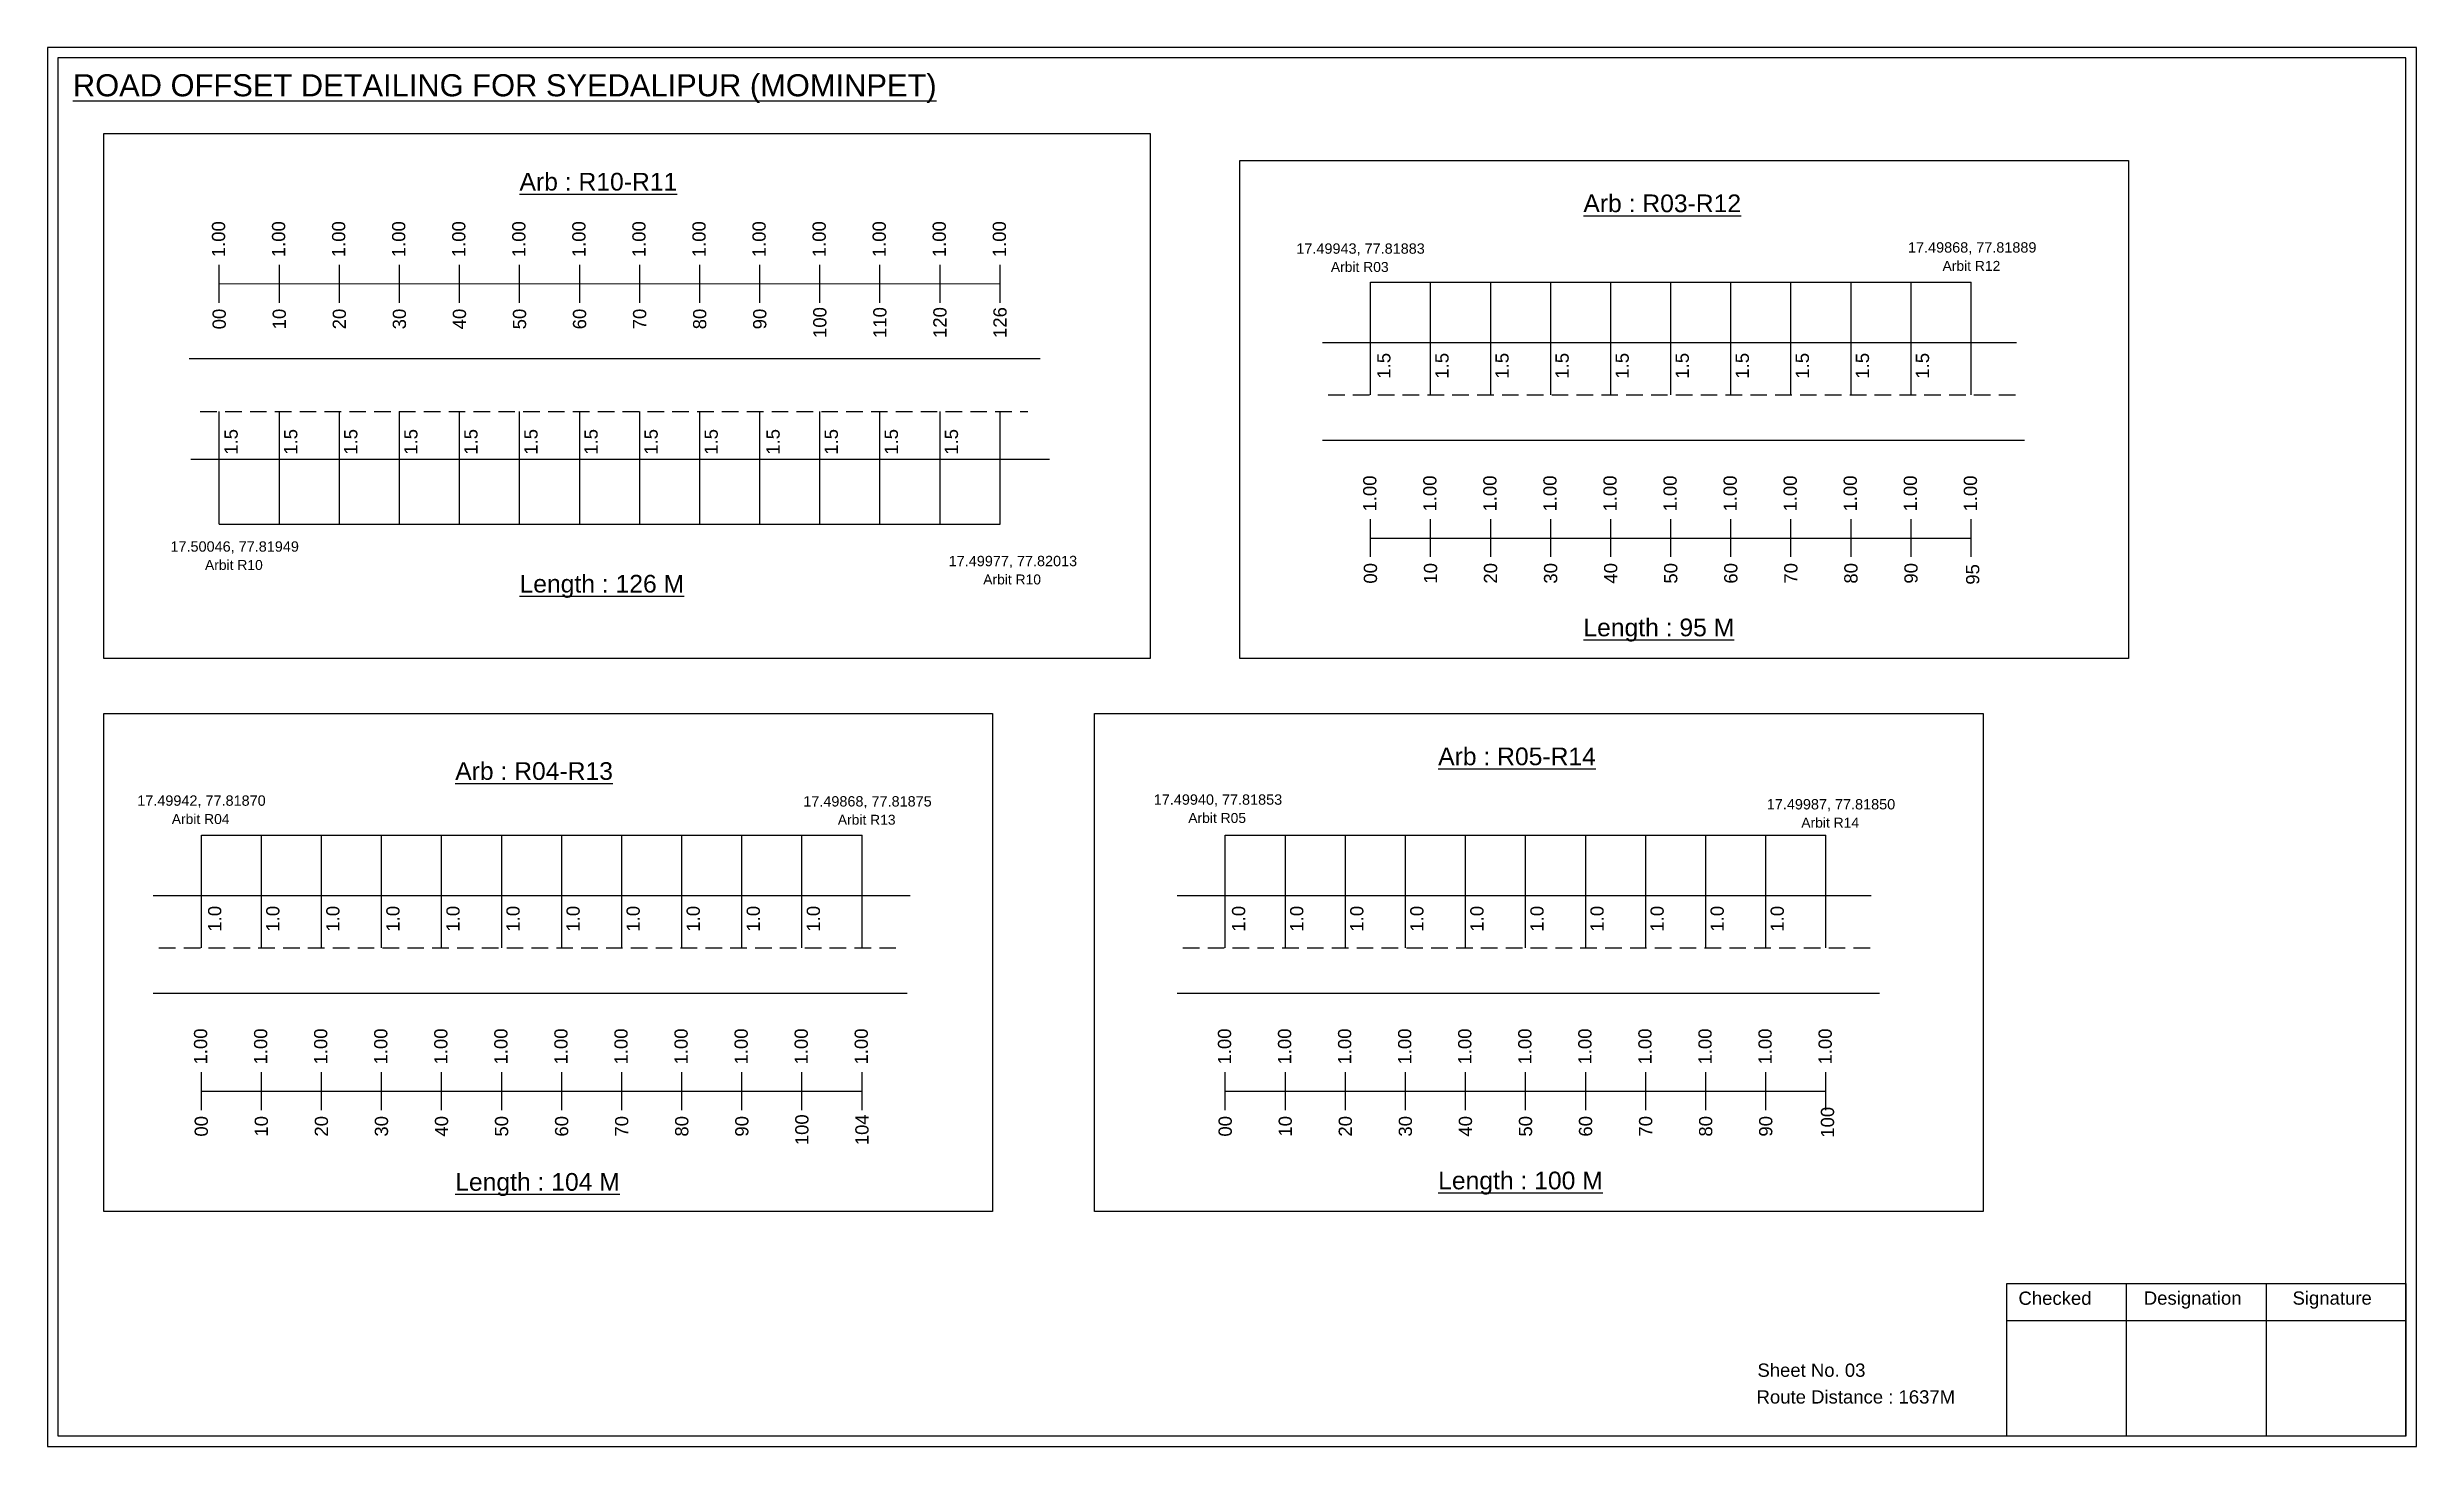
# Model space of a CAD drawing. Header units: inches. Extents: x 660 to 7040, y 655 to 1179.
# Drawn here: x 5091 to 5628, y 682 to 999 of the extents above; entities that cross this region are included whole.
import ezdxf

# ---------------------------------------------------------------- set-up
doc = ezdxf.new("R2010")
doc.units = ezdxf.units.IN
doc.header["$MEASUREMENT"] = 0
doc.linetypes.add('DASHED2', pattern=[0.375, 0.25, -0.125])
doc.layers.add('PDF_Geometry', color=7, linetype='Continuous')
doc.layers.add('PDF_Text', color=5, linetype='Continuous')
doc.styles.add('PDF Arial', font='arial.ttf')
doc.styles.get("Standard").update_dxf_attribs({"font": 'arial.ttf'})

msp = doc.modelspace()

# ---------------------------------------------------------------- texts
at = {"color": 242, "true_color": 0xcd2027}
for s, height, p in [('%%UROAD OFFSET DETAILING FOR SYEDALIPUR (MOMINPET)', 5, (5097.24, 987.78)), ('%%UArb : R10-R11', 4, (5198.37, 966.46)), ('%%UArb : R03-R12', 4, (5439.26, 961.56)), ('%%ULength : 126 M', 4, (5198.37, 875.46)), ('%%ULength : 95 M', 4, (5439.26, 865.56)), ('%%UArb : R04-R13', 4, (5183.81, 833.06)), ('%%UArb : R05-R14', 4, (5406.38, 836.38)), ('%%ULength : 104 M', 4, (5183.81, 740.06)), ('%%ULength : 100 M', 4, (5406.38, 740.38))]:
    msp.add_text(s, height=height, dxfattribs=at).set_placement(p)
at = {"color": 217, "true_color": 0x93278f}
for s, p in [('1.00', (5131.71, 951.36)), ('1.00', (5145.31, 951.36)), ('1.00', (5158.91, 951.36)), ('1.00', (5172.51, 951.36)), ('1.00', (5186.11, 951.36)), ('1.00', (5199.71, 951.36)), ('1.00', (5213.31, 951.36)), ('1.00', (5226.91, 951.36)), ('1.00', (5240.51, 951.36)), ('1.00', (5254.11, 951.36)), ('1.00', (5267.71, 951.36)), ('1.00', (5281.31, 951.36)), ('1.00', (5294.91, 951.36)), ('1.00', (5308.51, 951.36)), ('00', (5131.86, 935.04)), ('10', (5145.46, 935.04)), ('20', (5159.06, 935.04)), ('30', (5172.66, 935.04)), ('40', (5186.26, 935.04)), ('50', (5199.86, 935.04)), ('60', (5213.46, 935.04)), ('70', (5227.06, 935.04)), ('80', (5240.66, 935.04)), ('90', (5254.26, 935.04)), ('100', (5267.86, 933.08)), ('110', (5281.46, 933.08)), ('120', (5295.06, 933.08)), ('126', (5308.66, 933.08)), ('1.00', (5392.39, 893.8)), ('1.00', (5405.99, 893.8)), ('1.00', (5419.59, 893.8)), ('1.00', (5433.19, 893.8)), ('1.00', (5446.79, 893.8)), ('1.00', (5460.39, 893.8)), ('1.00', (5473.99, 893.8)), ('1.00', (5487.59, 893.8)), ('1.00', (5501.19, 893.8)), ('1.00', (5514.79, 893.8)), ('1.00', (5528.39, 893.8)), ('00', (5392.54, 877.48)), ('10', (5406.14, 877.48)), ('20', (5419.74, 877.48)), ('30', (5433.34, 877.48)), ('40', (5446.94, 877.48)), ('50', (5460.54, 877.48)), ('60', (5474.14, 877.48)), ('70', (5487.74, 877.48)), ('80', (5501.34, 877.48)), ('90', (5514.94, 877.48)), ('95', (5528.91, 877.23)), ('1.00', (5127.65, 768.63)), ('1.00', (5141.25, 768.63)), ('1.00', (5154.85, 768.63)), ('1.00', (5168.45, 768.63)), ('1.00', (5182.05, 768.63)), ('1.00', (5195.65, 768.63)), ('1.00', (5209.25, 768.63)), ('1.00', (5222.85, 768.63)), ('1.00', (5236.45, 768.63)), ('1.00', (5250.05, 768.63)), ('1.00', (5263.65, 768.63)), ('1.00', (5277.25, 768.63)), ('1.00', (5359.5, 768.63)), ('1.00', (5373.1, 768.63)), ('1.00', (5386.7, 768.63)), ('1.00', (5400.3, 768.63)), ('1.00', (5413.9, 768.63)), ('1.00', (5427.5, 768.63)), ('1.00', (5441.1, 768.63)), ('1.00', (5454.7, 768.63)), ('1.00', (5468.3, 768.63)), ('1.00', (5481.9, 768.63)), ('1.00', (5495.5, 768.63)), ('00', (5127.8, 752.31)), ('10', (5141.4, 752.31)), ('20', (5155, 752.31)), ('30', (5168.6, 752.31)), ('40', (5182.2, 752.31)), ('50', (5195.8, 752.31)), ('60', (5209.4, 752.31)), ('70', (5223, 752.31)), ('80', (5236.6, 752.31)), ('90', (5250.2, 752.31)), ('100', (5263.8, 750.36)), ('104', (5277.4, 750.36)), ('00', (5359.65, 752.31)), ('10', (5373.25, 752.31)), ('20', (5386.85, 752.31)), ('30', (5400.45, 752.31)), ('40', (5414.05, 752.31)), ('50', (5427.65, 752.31)), ('60', (5441.25, 752.31)), ('70', (5454.85, 752.31)), ('80', (5468.45, 752.31)), ('90', (5482.05, 752.31)), ('100', (5496.03, 752.06))]:
    msp.add_text(s, height=3, rotation=90, dxfattribs=at).set_placement(p)
at = {"color": 5}
for s, height, p in [('17.49943, 77.81883', 2.34, (5374.27, 952.15)), ('Arbit R03', 2.246, (5382.09, 948.03)), ('17.49868, 77.81889', 2.34, (5512.77, 952.41)), ('Arbit R12', 2.246, (5520.59, 948.28)), ('17.50046, 77.81949', 2.34, (5119.33, 884.71)), ('Arbit R10', 2.246, (5127.15, 880.58)), ('17.49977, 77.82013', 2.34, (5295.55, 881.43)), ('Arbit R10', 2.246, (5303.37, 877.3)), ('17.49942, 77.81870', 2.34, (5111.81, 827.2)), ('17.49868, 77.81875', 2.34, (5262.62, 827.03)), ('17.49940, 77.81853', 2.34, (5341.98, 827.43)), ('17.49987, 77.81850', 2.34, (5480.79, 826.37)), ('Arbit R04', 2.246, (5119.63, 823.07)), ('Arbit R13', 2.246, (5270.44, 822.91)), ('Arbit R05', 2.246, (5349.8, 823.31)), ('Arbit R14', 2.246, (5488.61, 822.25))]:
    msp.add_text(s, height=height, dxfattribs=at).set_placement(p)
for s, p in [('1.5', (5395.58, 923.88)), ('1.5', (5408.74, 923.88)), ('1.5', (5422.34, 923.88)), ('1.5', (5435.94, 923.88)), ('1.5', (5449.54, 923.88)), ('1.5', (5463.14, 923.88)), ('1.5', (5476.74, 923.88)), ('1.5', (5490.34, 923.88)), ('1.5', (5503.94, 923.88)), ('1.5', (5517.54, 923.88)), ('1.5', (5134.56, 906.65)), ('1.5', (5148.06, 906.65)), ('1.5', (5161.66, 906.65)), ('1.5', (5175.26, 906.65)), ('1.5', (5188.86, 906.65)), ('1.5', (5202.46, 906.65)), ('1.5', (5216.06, 906.65)), ('1.5', (5229.66, 906.65)), ('1.5', (5243.26, 906.65)), ('1.5', (5257.28, 906.65)), ('1.5', (5270.46, 906.65)), ('1.5', (5284.06, 906.65)), ('1.5', (5297.66, 906.65)), ('1.0', (5130.84, 798.71)), ('1.0', (5144, 798.71)), ('1.0', (5157.6, 798.71)), ('1.0', (5171.2, 798.71)), ('1.0', (5184.8, 798.71)), ('1.0', (5198.4, 798.71)), ('1.0', (5212, 798.71)), ('1.0', (5225.6, 798.71)), ('1.0', (5239.2, 798.71)), ('1.0', (5252.8, 798.71)), ('1.0', (5266.4, 798.71)), ('1.0', (5362.69, 798.71)), ('1.0', (5375.85, 798.71)), ('1.0', (5389.45, 798.71)), ('1.0', (5403.05, 798.71)), ('1.0', (5416.65, 798.71)), ('1.0', (5430.25, 798.71)), ('1.0', (5443.85, 798.71)), ('1.0', (5457.45, 798.71)), ('1.0', (5471.05, 798.71)), ('1.0', (5484.65, 798.71))]:
    msp.add_text(s, height=3, rotation=90).set_placement(p)
for s, p in [('Sheet No. 03', (5478.67, 697.94)), ('Route Distance : 1637M', (5478.48, 691.89))]:
    msp.add_text(s, height=3).set_placement(p)
at = {"layer": 'PDF_Text', "color": 7, "attachment_point": 7, "style": 'PDF Arial'}
for s, insert, char_height in [('Checked', (5537.78, 714.19), 3.001), ('Designation', (5566.16, 713.36), 3.0006), ('Signature', (5599.84, 713.36), 3.001)]:
    msp.add_mtext(s, dxfattribs=dict(at, insert=insert, char_height=char_height))

# ---------------------------------------------------------------- linework, layer by layer
at = {"color": 217, "true_color": 0x93278f}
for p, q in [((5130.39, 941.06), (5130.39, 949.62)), ((5143.99, 941.06), (5143.99, 949.62)), ((5157.59, 941.06), (5157.59, 949.62)), ((5171.19, 941.06), (5171.19, 949.62)), ((5184.79, 941.06), (5184.79, 949.62)), ((5198.39, 941.06), (5198.39, 949.62)), ((5211.99, 941.06), (5211.99, 949.62)), ((5225.59, 941.06), (5225.59, 949.62)), ((5239.19, 941.06), (5239.19, 949.62)), ((5252.79, 941.06), (5252.79, 949.62)), ((5266.39, 941.06), (5266.39, 949.62)), ((5279.99, 941.06), (5279.99, 949.62)), ((5293.59, 941.06), (5293.59, 949.62)), ((5307.19, 941.06), (5307.19, 949.62)), ((5130.39, 945.33), (5307.19, 945.45)), ((5391.07, 883.51), (5391.07, 892.06)), ((5404.67, 883.51), (5404.67, 892.06)), ((5418.27, 883.51), (5418.27, 892.06)), ((5431.87, 883.51), (5431.87, 892.06)), ((5445.47, 883.51), (5445.47, 892.06)), ((5459.07, 883.51), (5459.07, 892.06)), ((5472.67, 883.51), (5472.67, 892.06)), ((5486.27, 883.51), (5486.27, 892.06)), ((5499.87, 883.51), (5499.87, 892.06)), ((5513.47, 883.51), (5513.47, 892.06)), ((5527.07, 883.51), (5527.07, 892.06)), ((5391.07, 887.78), (5527.07, 887.8)), ((5126.33, 758.33), (5126.33, 766.89)), ((5126.33, 762.6), (5275.93, 762.63)), ((5139.93, 758.33), (5139.93, 766.89)), ((5153.53, 758.33), (5153.53, 766.89)), ((5167.13, 758.33), (5167.13, 766.89)), ((5180.73, 758.33), (5180.73, 766.89)), ((5194.33, 758.33), (5194.33, 766.89)), ((5207.93, 758.33), (5207.93, 766.89)), ((5221.53, 758.33), (5221.53, 766.89)), ((5235.13, 758.33), (5235.13, 766.89)), ((5248.73, 758.33), (5248.73, 766.89)), ((5262.33, 758.33), (5262.33, 766.89)), ((5275.93, 758.33), (5275.93, 766.89)), ((5358.18, 758.33), (5358.18, 766.89)), ((5358.18, 762.6), (5494.18, 762.63)), ((5371.78, 758.33), (5371.78, 766.89)), ((5385.38, 758.33), (5385.38, 766.89)), ((5398.98, 758.33), (5398.98, 766.89)), ((5412.58, 758.33), (5412.58, 766.89)), ((5426.18, 758.33), (5426.18, 766.89)), ((5439.78, 758.33), (5439.78, 766.89)), ((5453.38, 758.33), (5453.38, 766.89)), ((5466.98, 758.33), (5466.98, 766.89)), ((5480.58, 758.33), (5480.58, 766.89)), ((5494.18, 758.33), (5494.18, 766.89))]:
    msp.add_line(p, q, dxfattribs=at)
at = {"color": 5}
for p, q in [((5391.07, 945.74), (5527.07, 945.74)), ((5130.39, 890.92), (5307.19, 890.92)), ((5126.33, 820.57), (5275.93, 820.57)), ((5358.18, 820.57), (5494.18, 820.57))]:
    msp.add_line(p, q, dxfattribs=at)
for p, q in [((5391.07, 920.21), (5391.07, 945.74)), ((5404.67, 920.21), (5404.67, 945.74)), ((5418.27, 920.21), (5418.27, 945.74)), ((5431.87, 920.21), (5431.87, 945.74)), ((5445.47, 920.21), (5445.47, 945.74)), ((5459.07, 920.21), (5459.07, 945.74)), ((5472.67, 920.21), (5472.67, 945.74)), ((5486.27, 920.21), (5486.27, 945.74)), ((5499.87, 920.21), (5499.87, 945.74)), ((5513.47, 920.21), (5513.47, 945.74)), ((5527.07, 920.21), (5527.07, 945.74)), ((5316.25, 928.34), (5123.54, 928.34)), ((5380.19, 932.09), (5537.35, 932.09)), ((5130.39, 890.92), (5130.39, 916.46)), ((5143.99, 890.92), (5143.99, 916.46)), ((5157.59, 890.92), (5157.59, 916.46)), ((5171.19, 890.92), (5171.19, 916.46)), ((5184.79, 890.92), (5184.79, 916.46)), ((5198.39, 890.92), (5198.39, 916.46)), ((5211.99, 890.92), (5211.99, 916.46)), ((5225.59, 890.92), (5225.59, 916.46)), ((5239.19, 890.92), (5239.19, 916.46)), ((5252.79, 890.92), (5252.79, 916.46)), ((5266.39, 890.92), (5266.39, 916.46)), ((5279.99, 890.92), (5279.99, 916.46)), ((5293.59, 890.92), (5293.59, 916.46)), ((5307.19, 890.92), (5307.19, 916.46)), ((5539.17, 909.9), (5380.19, 909.9)), ((5123.98, 905.65), (5132.04, 905.65)), ((5132.04, 905.65), (5318.38, 905.65)), ((5126.33, 795.03), (5126.33, 820.57)), ((5139.93, 795.03), (5139.93, 820.57)), ((5153.53, 795.03), (5153.53, 820.57)), ((5167.13, 795.03), (5167.13, 820.57)), ((5180.73, 795.03), (5180.73, 820.57)), ((5194.33, 795.03), (5194.33, 820.57)), ((5207.93, 795.03), (5207.93, 820.57)), ((5221.53, 795.03), (5221.53, 820.57)), ((5235.13, 795.03), (5235.13, 820.57)), ((5248.73, 795.03), (5248.73, 820.57)), ((5262.33, 795.03), (5262.33, 820.57)), ((5275.93, 795.03), (5275.93, 820.57)), ((5358.18, 795.03), (5358.18, 820.57)), ((5371.78, 795.03), (5371.78, 820.57)), ((5385.38, 795.03), (5385.38, 820.57)), ((5398.98, 795.03), (5398.98, 820.57)), ((5412.58, 795.03), (5412.58, 820.57)), ((5426.18, 795.03), (5426.18, 820.57)), ((5439.78, 795.03), (5439.78, 820.57)), ((5453.38, 795.03), (5453.38, 820.57)), ((5466.98, 795.03), (5466.98, 820.57)), ((5480.58, 795.03), (5480.58, 820.57)), ((5494.18, 795.03), (5494.18, 820.57)), ((5115.45, 806.92), (5286.81, 806.92)), ((5347.3, 806.92), (5504.46, 806.92)), ((5286.11, 784.73), (5115.45, 784.73)), ((5506.28, 784.73), (5347.3, 784.73))]:
    msp.add_line(p, q)
at = {"linetype": 'DASHED2', "ltscale": 15}
for p, q in [((5381.46, 920.21), (5537.35, 920.21)), ((5126.09, 916.46), (5313.48, 916.46)), ((5116.72, 795.03), (5284.32, 795.03)), ((5348.57, 795.03), (5504.46, 795.03))]:
    msp.add_line(p, q, dxfattribs=at)
for points in [[(5104.23, 979.37), (5341.19, 979.37), (5341.19, 860.54), (5104.23, 860.54)], [(5361.47, 973.22), (5562.71, 973.22), (5562.71, 860.54), (5361.47, 860.54)], [(5104.23, 848.05), (5305.47, 848.05), (5305.47, 735.37), (5104.23, 735.37)], [(5328.58, 848.05), (5529.82, 848.05), (5529.82, 735.37), (5328.58, 735.37)]]:
    msp.add_lwpolyline(points, close=True)
at = {"layer": 'PDF_Geometry'}
for points in [[(5091.46, 998.85), (5091.46, 682.14), (5627.93, 682.14), (5627.93, 998.85)], [(5093.79, 996.53), (5093.79, 684.56), (5625.52, 684.56), (5625.52, 996.53)]]:
    msp.add_lwpolyline(points, close=True, dxfattribs=at)
at = {"layer": 'PDF_Geometry', "color": 242, "true_color": 0xcc1f26}
msp.add_lwpolyline([(5625.52, 684.47), (5535.17, 684.47), (5535.17, 719.08), (5625.52, 719.08)], close=True, dxfattribs=at)
for points in [[(5562.15, 719.08), (5562.15, 684.47)], [(5593.88, 719.08), (5593.88, 684.47)], [(5535.17, 710.71), (5625.52, 710.71)]]:
    msp.add_lwpolyline(points, dxfattribs=at)

msp.set_redraw_order([(e.dxf.handle, doc.entitydb.next_handle()) for e in msp.query("TEXT MTEXT ATTDEF DIMENSION ARC_DIMENSION")])  # texts and dimensions are drawn at this point

doc.saveas('drawing.dxf')
